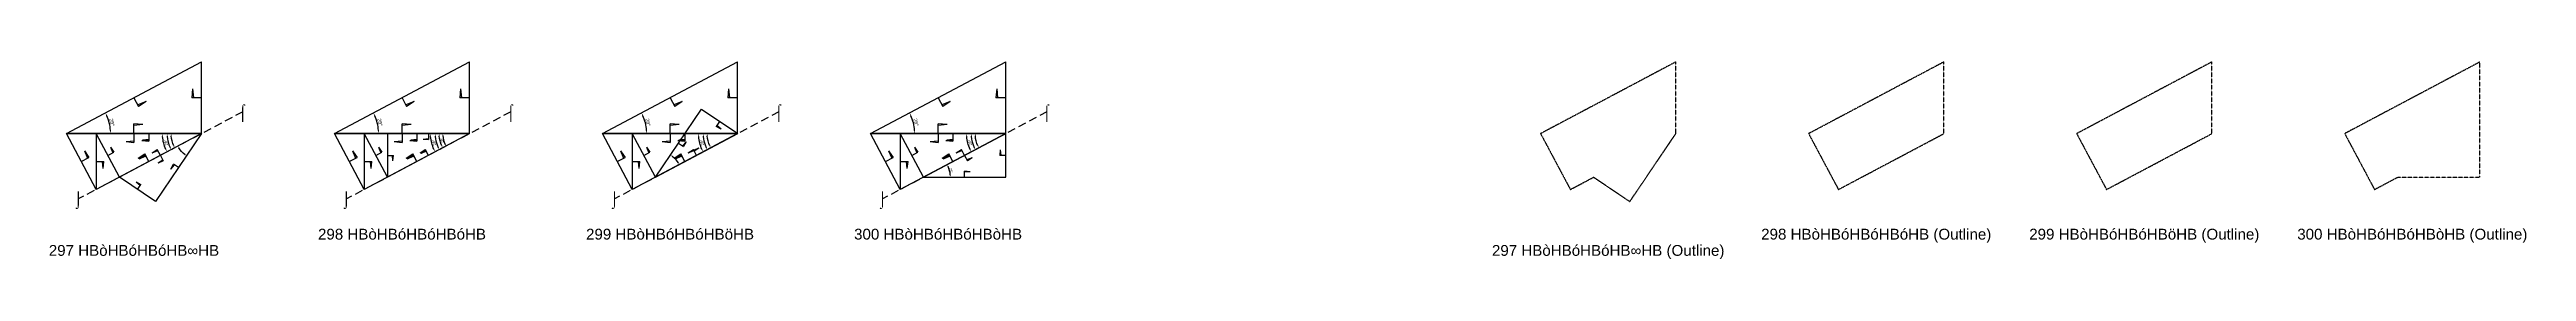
# Model space of a CAD drawing. Header units: millimetres. Extents: x -201764 to 671342, y -3335564 to 24518.
# Drawn here: x 277694 to 552422, y -2970410 to -2948479 of the extents above; entities that cross this region are included whole.
import ezdxf
from ezdxf.enums import TextEntityAlignment as Align

# ---------------------------------------------------------------- set-up
doc = ezdxf.new("R2010")
doc.units = ezdxf.units.MM
doc.header["$PDMODE"] = 35
doc.linetypes.add('DASHED', pattern=[19.05, 12.7, -6.35])
for name, color, linetype in [('BASE', 170, 'Continuous'), ('HYPOTENUSE', 20, 'Continuous'), ('PERPENDICULAR', 90, 'Continuous')]:
    doc.layers.add(name, color=color, linetype=linetype)
doc.styles.add('Arial', font='arial_0.ttf')
doc.dimstyles.new('ISO-25', dxfattribs={"dimtxt": 250, "dimasz": 100, "dimexe": 1.25, "dimexo": 0.625, "dimgap": 100, "dimtad": 1, "dimdec": 0, "dimtxsty": 'Arial', "dimcen": 2.5, "dimadec": 0, "dimazin": 0, "dimtfac": 1, "dimtdec": 0, "dimtmove": 0, "dimatfit": 3, "dimfxl": 1, "dimarcsym": 0})

# ---------------------------------------------------------------- blocks, each defined once
blk = doc.blocks.new('*D49')
at = {"color": 0, "lineweight": -2, "ltscale": 100, "transparency": 16777216}
blk.add_arc((0, 0), 4906, 4.08845, 23.91155, dxfattribs=at)
at = {"color": 0, "ltscale": 100, "transparency": 16777216}
for points in [[(4432, 1963), (4537, 2014), (4332, 2303)], [(4952, 352), (4835, 348), (4906, 0)]]:
    blk.add_solid(points, dxfattribs=at)
at = {"layer": 'Defpoints', "color": 0, "ltscale": 100, "transparency": 16777216}
for p in [(15000, 7976), (0, 0), (0, 0), (4841, 796), (15000, 0)]:
    blk.add_point(p, dxfattribs=at)
at = {"color": 0, "ltscale": 100, "transparency": 16777216, "insert": (5055, 1260), "char_height": 400, "attachment_point": 5, "rotation": 284, "style": 'Arial'}
blk.add_mtext('28°', dxfattribs=at)
blk = doc.blocks.new('SanjoyNathGeometrifyingTrigonometryFundamentalLockedSet')
at = {"color": 242, "linetype": 'DASHED', "ltscale": 100, "true_color": 0xcd2027}
for p, q in [((7500, 3987.8), (8016.4, 3016.6)), ((8852.4, 3574.3), (7922.5, 3193.2)), ((8852.4, 3574.3), (8016.4, 3016.6))]:
    blk.add_line(p, q, dxfattribs=at)
at = {"color": 114, "linetype": 'DASHED', "ltscale": 100, "true_color": 0x139b48}
for p, q in [((14000, 4987.8), (13900, 3987.8)), ((15000, 3987.8), (13900, 3987.8)), ((14000, 4987.8), (14100, 3987.8))]:
    blk.add_line(p, q, dxfattribs=at)
at = {"color": 159, "linetype": 'DASHED', "ltscale": 100, "true_color": 0x22346e}
for p, q in [((7500, 0), (7500, 1100)), ((8500, 1000), (7500, 1100)), ((8500, 1000), (7500, 900))]:
    blk.add_line(p, q, dxfattribs=at)
at = {"layer": 'BASE'}
blk.add_line((0, 0), (15000, 0), dxfattribs=at)
at = {"layer": 'HYPOTENUSE'}
blk.add_line((0, 0), (15000, 7975.6), dxfattribs=at)
at = {"layer": 'PERPENDICULAR'}
blk.add_line((15000, 0), (15000, 7975.6), dxfattribs=at)
at = {"color": 4, "ltscale": 100}
dim = blk.add_angular_dim_2l(base=(4841, 795.6), line1=((0, 0), (15000, 0)), line2=((0, 0), (15000, 7975.6)), dimstyle='ISO-25', override={"dimtxt": 400, "dimasz": 350, "dimgap": 100}, dxfattribs=at)
dim.commit()
dim.dimension.update_dxf_attribs({"geometry": '*D49', "text_midpoint": (5055.4, 1260.5)})

msp = doc.modelspace()

# ---------------------------------------------------------------- linework, layer by layer
at = {"linetype": 'DASHED', "ltscale": 70}
for p, q in [((299116, -2954031), (280883, -2963725)), ((328846, -2954031), (310613, -2963725)), ((358576, -2954031), (340343, -2963725)), ((388306, -2954031), (370073, -2963725))]:
    msp.add_line(p, q, dxfattribs=at)
at = {"linetype": 'DASHED'}
for points in [[(452974, -2964012), (458072, -2956454), (458072, -2948479), (443072, -2956454), (446378, -2962672), (448956, -2961302)], [(476108, -2962672), (487802, -2956454), (487802, -2948479), (472802, -2956454)], [(505838, -2962672), (517532, -2956454), (517532, -2948479), (502532, -2956454)], [(547262, -2961302), (547262, -2948479), (532262, -2956454), (535568, -2962672), (538146, -2961302)]]:
    msp.add_lwpolyline(points, close=True, dxfattribs=at)

# ---------------------------------------------------------------- block references
for p in [(279558, -2956454), (309287, -2956454), (339017, -2956454), (368747, -2956454)]:
    msp.add_blockref('SanjoyNathGeometrifyingTrigonometryFundamentalLockedSet', p, dxfattribs=at)
at = {"linetype": 'DASHED', "ltscale": 100}
for p, xscale, yscale, zscale, rotation in [((294558, -2956454), -0.882947592858929, 0.882947592858929, 0.882947592858929, 27.99999999999998), ((324287, -2956454), -0.882947592858929, 0.882947592858929, 0.882947592858929, 27.99999999999998), ((354017, -2956454), -0.882947592858929, 0.882947592858929, 0.882947592858929, 27.99999999999998), ((383747, -2956454), -0.882947592858929, 0.882947592858929, 0.882947592858929, 27.99999999999998), ((294558, -2956454), -0.6883428104611109, 0.6883428104611109, 0.6883428104611109, 27.99999999999998), ((324287, -2956454), -0.6883428104611109, 0.6883428104611109, 0.6883428104611109, 27.99999999999998), ((354017, -2956454), -0.6883428104611109, 0.6883428104611109, 0.6883428104611109, 27.99999999999998), ((383747, -2956454), -0.6883428104611109, 0.6883428104611109, 0.6883428104611109, 27.99999999999998), ((294558, -2956454), -0.607770627558393, 0.607770627558393, 0.607770627558393, 56.0000000000022), ((344901, -2961302), -0.607770627558393, 0.607770627558393, 0.607770627558393, 236.0000000000023), ((294558, -2956454), 0.7795964517353771, 0.7795964517353771, 0.7795964517353771, 180), ((324287, -2956454), 0.7795964517353771, 0.7795964517353771, 0.7795964517353771, 180), ((324287, -2956454), 0.607770627558393, 0.607770627558393, 0.607770627558393, 180), ((354017, -2956454), 0.7795964517353771, 0.7795964517353771, 0.7795964517353771, 180), ((383747, -2956454), 0.7795964517353771, 0.7795964517353771, 0.7795964517353771, 180)]:
    msp.add_blockref('SanjoyNathGeometrifyingTrigonometryFundamentalLockedSet', p, dxfattribs=dict(at, xscale=xscale, yscale=yscale, zscale=zscale, rotation=rotation))
at = {"linetype": 'DASHED', "ltscale": 100, "xscale": 0.607770627558393, "yscale": 0.607770627558393, "zscale": 0.607770627558393}
msp.add_blockref('SanjoyNathGeometrifyingTrigonometryFundamentalLockedSet', (374631, -2961302), dxfattribs=at)

# ---------------------------------------------------------------- texts
at = {"linetype": 'DASHED', "ltscale": 100, "style": 'Arial'}
for s, p in [('⌠', (299116, -2954031)), ('⌠', (328846, -2954031)), ('⌠', (358576, -2954031)), ('⌠', (388306, -2954031)), ('⌡', (280883, -2963725)), ('⌡', (310613, -2963725)), ('⌡', (340343, -2963725)), ('⌡', (370073, -2963725)), ('298 HBòHBóHBóHBóHB', (316787, -2967640)), ('299 HBòHBóHBóHBöHB', (346517, -2967640)), ('300 HBòHBóHBóHBòHB', (376247, -2967640)), ('298 HBòHBóHBóHBóHB (Outline)', (480302, -2967640)), ('299 HBòHBóHBóHBöHB (Outline)', (510032, -2967640)), ('300 HBòHBóHBóHBòHB (Outline)', (539762, -2967640)), ('297 HBòHBóHBóHB∞HB', (287058, -2969449)), ('297 HBòHBóHBóHB∞HB (Outline)', (450572, -2969449))]:
    msp.add_text(s, height=1200, dxfattribs=at).set_placement(p, align=Align.MIDDLE_CENTER)

doc.saveas('drawing.dxf')
